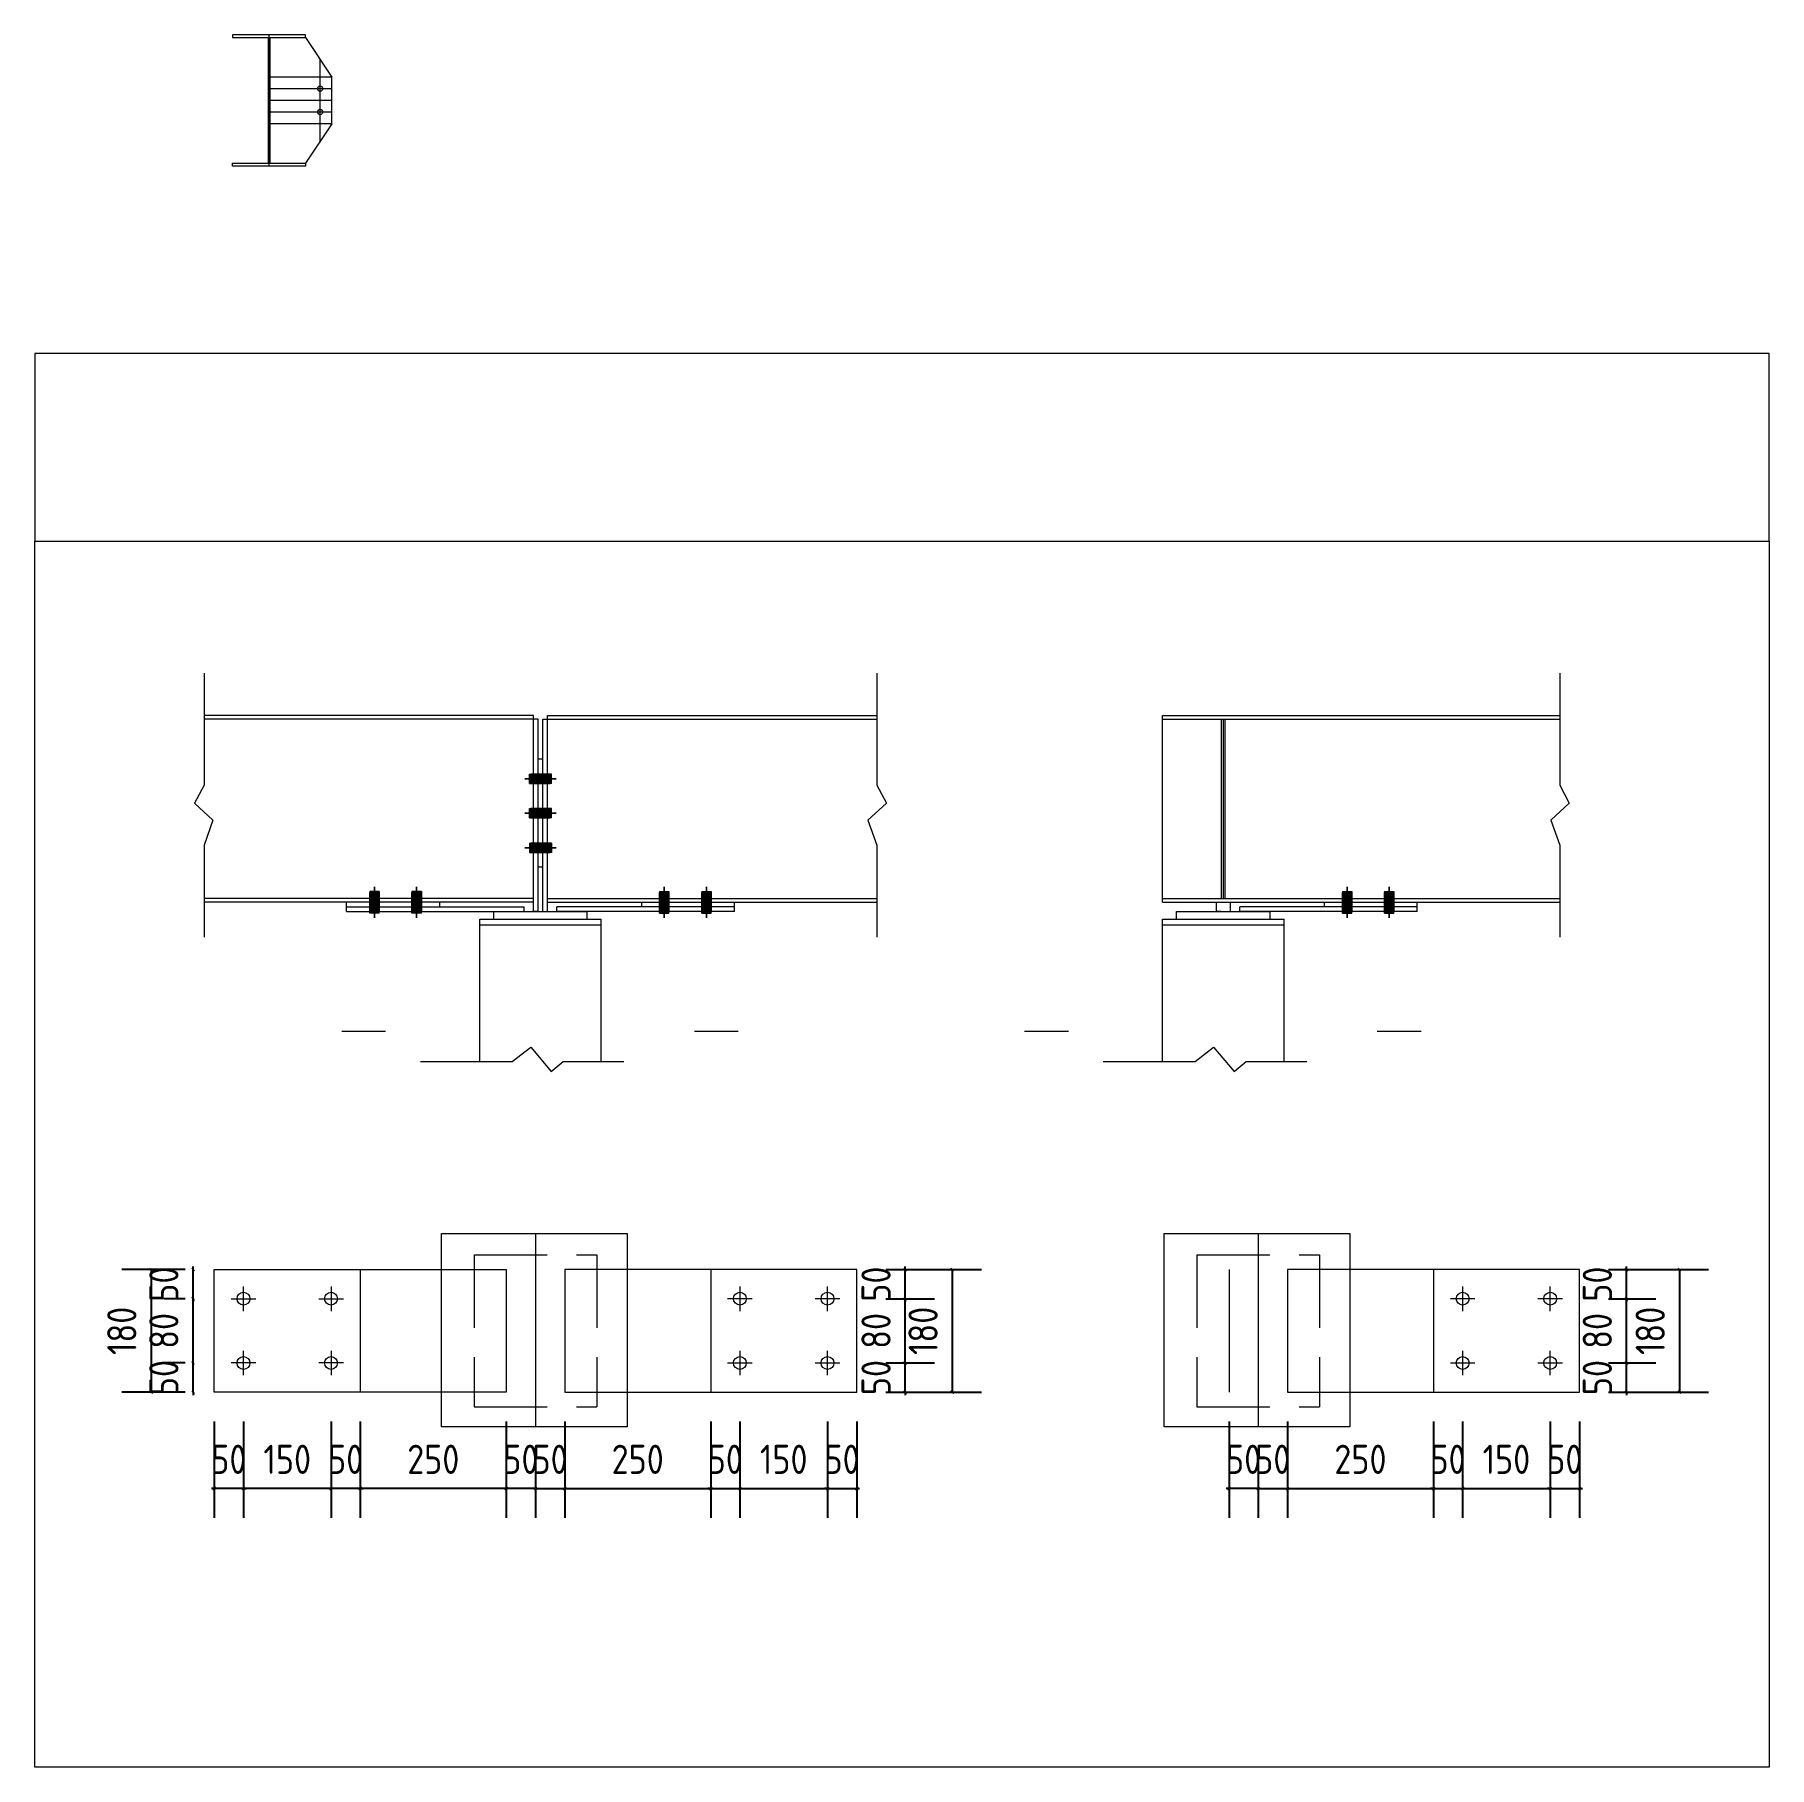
# Model space of a CAD drawing. Extents: x 485428 to 797698, y 56414 to 211814.
# Drawn here: x 662143 to 668083, y 155114 to 161049 of the extents above; entities that cross this region are included whole.
import ezdxf

# ---------------------------------------------------------------- set-up
doc = ezdxf.new("R2010")
doc.units = 0
doc.header["$LTSCALE"] = 1000
doc.header["$MEASUREMENT"] = 0
doc.linetypes.add('DASH', pattern=[0.35, 0.25, -0.1])
doc.styles.get("Standard").update_dxf_attribs({"font": 'gbenor.shx', "bigfont": 'gbcbig.shx'})
doc.dimstyles.get("Standard").update_dxf_attribs({"dimscale": 100, "dimtxt": 2, "dimasz": 0.4, "dimexe": 0.5, "dimexo": 1, "dimgap": 0.5, "dimtad": 1, "dimdec": 0, "dimzin": 0, "dimdsep": 46, "dimtxsty": 'Standard', "dimblk": 'ARCHTICK', "dimcen": 0.09, "dimadec": 0, "dimazin": 0, "dimtfac": 1, "dimtdec": 0, "dimtix": 1, "dimtmove": 2, "dimatfit": 3, "dimfxl": 1, "dimtolj": 1, "dimtzin": 0, "dimarcsym": 0})

msp = doc.modelspace()

# ---------------------------------------------------------------- blocks, each defined once
blk = doc.blocks.new('_ArchTick')
at = {"color": 0, "linetype": 'ByBlock', "const_width": 0.4}
blk.add_lwpolyline([(-0.5, -0.5), (0.5, 0.5)], dxfattribs=at)
blk = doc.blocks.new('*D399')
at = {"color": 3, "lineweight": -2}
for p, q in [((663958, 156299.1), (663958, 155969.1)), ((663858, 156180.6), (663858, 155969.1)), ((663858, 156069.1), (663848, 156069.1)), ((663858, 156069.1), (663958, 156069.1)), ((663958, 156069.1), (663968, 156069.1))]:
    blk.add_line(p, q, dxfattribs=at)
at = {"layer": 'Defpoints', "color": 0}
for p in [(663958, 156399.1), (663858, 156280.6), (663958, 156069.1)]:
    blk.add_point(p, dxfattribs=at)
at = {"color": 3, "lineweight": -2, "xscale": 10, "yscale": 10, "zscale": 10}
blk.add_blockref('_ArchTick', (663858, 156069.1), dxfattribs=at)
at = {"color": 3, "lineweight": -2, "xscale": 10, "yscale": 10, "zscale": 10, "rotation": 180}
blk.add_blockref('_ArchTick', (663958, 156069.1), dxfattribs=at)
at = {"color": 0, "lineweight": 15, "insert": (663908, 156169.1), "char_height": 100, "attachment_point": 5}
blk.add_mtext('\\A1;50', dxfattribs=at)
blk = doc.blocks.new('*D400')
at = {"color": 3, "lineweight": -2}
for p, q in [((663958, 156299.1), (663958, 155969.1)), ((664458, 156299.1), (664458, 155969.1)), ((663958, 156069.1), (664458, 156069.1))]:
    blk.add_line(p, q, dxfattribs=at)
at = {"layer": 'Defpoints', "color": 0}
for p in [(663958, 156399.1), (664458, 156399.1), (664458, 156069.1)]:
    blk.add_point(p, dxfattribs=at)
at = {"color": 3, "lineweight": -2, "xscale": 10, "yscale": 10, "zscale": 10, "rotation": 180}
blk.add_blockref('_ArchTick', (663958, 156069.1), dxfattribs=at)
at = {"color": 3, "lineweight": -2, "xscale": 10, "yscale": 10, "zscale": 10}
blk.add_blockref('_ArchTick', (664458, 156069.1), dxfattribs=at)
at = {"color": 0, "lineweight": 15, "insert": (664208, 156169.1), "char_height": 100, "attachment_point": 5}
blk.add_mtext('\\A1;250', dxfattribs=at)
blk = doc.blocks.new('*D401')
at = {"color": 3, "lineweight": -2}
for p, q in [((664458, 156299.1), (664458, 155969.1)), ((664558, 156299.1), (664558, 155969.1)), ((664458, 156069.1), (664448, 156069.1)), ((664458, 156069.1), (664558, 156069.1)), ((664558, 156069.1), (664568, 156069.1))]:
    blk.add_line(p, q, dxfattribs=at)
at = {"layer": 'Defpoints', "color": 0}
for p in [(664458, 156399.1), (664558, 156399.1), (664558, 156069.1)]:
    blk.add_point(p, dxfattribs=at)
at = {"color": 3, "lineweight": -2, "xscale": 10, "yscale": 10, "zscale": 10}
blk.add_blockref('_ArchTick', (664458, 156069.1), dxfattribs=at)
at = {"color": 3, "lineweight": -2, "xscale": 10, "yscale": 10, "zscale": 10, "rotation": 180}
blk.add_blockref('_ArchTick', (664558, 156069.1), dxfattribs=at)
at = {"color": 0, "lineweight": 15, "insert": (664508, 156169.1), "char_height": 100, "attachment_point": 5}
blk.add_mtext('\\A1;50', dxfattribs=at)
blk = doc.blocks.new('*D385')
at = {"color": 3, "lineweight": -2}
for p, q in [((664558, 156299.1), (664558, 155969.1)), ((664858, 156299.1), (664858, 155969.1)), ((664558, 156069.1), (664858, 156069.1))]:
    blk.add_line(p, q, dxfattribs=at)
at = {"layer": 'Defpoints', "color": 0}
for p in [(664558, 156399.1), (664858, 156399.1), (664858, 156069.1)]:
    blk.add_point(p, dxfattribs=at)
at = {"color": 3, "lineweight": -2, "xscale": 10, "yscale": 10, "zscale": 10, "rotation": 180}
blk.add_blockref('_ArchTick', (664558, 156069.1), dxfattribs=at)
at = {"color": 3, "lineweight": -2, "xscale": 10, "yscale": 10, "zscale": 10}
blk.add_blockref('_ArchTick', (664858, 156069.1), dxfattribs=at)
at = {"color": 0, "lineweight": 15, "insert": (664708, 156169.1), "char_height": 100, "attachment_point": 5}
blk.add_mtext('\\A1;150', dxfattribs=at)
blk = doc.blocks.new('*D402')
at = {"color": 3, "lineweight": -2}
for p, q in [((664858, 156299.1), (664858, 155969.1)), ((664958, 156299.1), (664958, 155969.1)), ((664858, 156069.1), (664848, 156069.1)), ((664858, 156069.1), (664958, 156069.1)), ((664958, 156069.1), (664968, 156069.1))]:
    blk.add_line(p, q, dxfattribs=at)
at = {"layer": 'Defpoints', "color": 0}
for p in [(664858, 156399.1), (664958, 156399.1), (664958, 156069.1)]:
    blk.add_point(p, dxfattribs=at)
at = {"color": 3, "lineweight": -2, "xscale": 10, "yscale": 10, "zscale": 10}
blk.add_blockref('_ArchTick', (664858, 156069.1), dxfattribs=at)
at = {"color": 3, "lineweight": -2, "xscale": 10, "yscale": 10, "zscale": 10, "rotation": 180}
blk.add_blockref('_ArchTick', (664958, 156069.1), dxfattribs=at)
at = {"color": 0, "lineweight": 15, "insert": (664908, 156169.1), "char_height": 100, "attachment_point": 5}
blk.add_mtext('\\A1;50', dxfattribs=at)
blk = doc.blocks.new('*D386')
at = {"color": 3, "lineweight": -2}
for p, q in [((663758, 156299.1), (663758, 155969.1)), ((663858, 156180.6), (663858, 155969.1)), ((663758, 156069.1), (663748, 156069.1)), ((663858, 156069.1), (663758, 156069.1)), ((663858, 156069.1), (663868, 156069.1))]:
    blk.add_line(p, q, dxfattribs=at)
at = {"layer": 'Defpoints', "color": 0}
for p in [(663758, 156399.1), (663858, 156280.6), (663758, 156069.1)]:
    blk.add_point(p, dxfattribs=at)
at = {"color": 3, "lineweight": -2, "xscale": 10, "yscale": 10, "zscale": 10}
blk.add_blockref('_ArchTick', (663758, 156069.1), dxfattribs=at)
at = {"color": 3, "lineweight": -2, "xscale": 10, "yscale": 10, "zscale": 10, "rotation": 180}
blk.add_blockref('_ArchTick', (663858, 156069.1), dxfattribs=at)
at = {"color": 0, "lineweight": 15, "insert": (663808, 156169.1), "char_height": 100, "attachment_point": 5}
blk.add_mtext('\\A1;50', dxfattribs=at)
blk = doc.blocks.new('*D387')
at = {"color": 3, "lineweight": -2}
for p, q in [((663258, 156299.1), (663258, 155969.1)), ((663758, 156299.1), (663758, 155969.1)), ((663758, 156069.1), (663258, 156069.1))]:
    blk.add_line(p, q, dxfattribs=at)
at = {"layer": 'Defpoints', "color": 0}
for p in [(663258, 156399.1), (663758, 156399.1), (663258, 156069.1)]:
    blk.add_point(p, dxfattribs=at)
at = {"color": 3, "lineweight": -2, "xscale": 10, "yscale": 10, "zscale": 10, "rotation": 180}
blk.add_blockref('_ArchTick', (663258, 156069.1), dxfattribs=at)
at = {"color": 3, "lineweight": -2, "xscale": 10, "yscale": 10, "zscale": 10}
blk.add_blockref('_ArchTick', (663758, 156069.1), dxfattribs=at)
at = {"color": 0, "lineweight": 15, "insert": (663508, 156169.1), "char_height": 100, "attachment_point": 5}
blk.add_mtext('\\A1;250', dxfattribs=at)
blk = doc.blocks.new('*D388')
at = {"color": 3, "lineweight": -2}
for p, q in [((663158, 156299.1), (663158, 155969.1)), ((663258, 156299.1), (663258, 155969.1)), ((663158, 156069.1), (663148, 156069.1)), ((663258, 156069.1), (663158, 156069.1)), ((663258, 156069.1), (663268, 156069.1))]:
    blk.add_line(p, q, dxfattribs=at)
at = {"layer": 'Defpoints', "color": 0}
for p in [(663158, 156399.1), (663258, 156399.1), (663158, 156069.1)]:
    blk.add_point(p, dxfattribs=at)
at = {"color": 3, "lineweight": -2, "xscale": 10, "yscale": 10, "zscale": 10}
blk.add_blockref('_ArchTick', (663158, 156069.1), dxfattribs=at)
at = {"color": 3, "lineweight": -2, "xscale": 10, "yscale": 10, "zscale": 10, "rotation": 180}
blk.add_blockref('_ArchTick', (663258, 156069.1), dxfattribs=at)
at = {"color": 0, "lineweight": 15, "insert": (663208, 156169.1), "char_height": 100, "attachment_point": 5}
blk.add_mtext('\\A1;50', dxfattribs=at)
blk = doc.blocks.new('*D389')
at = {"color": 3, "lineweight": -2}
for p, q in [((662858, 156299.1), (662858, 155969.1)), ((663158, 156299.1), (663158, 155969.1)), ((663158, 156069.1), (662858, 156069.1))]:
    blk.add_line(p, q, dxfattribs=at)
at = {"layer": 'Defpoints', "color": 0}
for p in [(662858, 156399.1), (663158, 156399.1), (662858, 156069.1)]:
    blk.add_point(p, dxfattribs=at)
at = {"color": 3, "lineweight": -2, "xscale": 10, "yscale": 10, "zscale": 10, "rotation": 180}
blk.add_blockref('_ArchTick', (662858, 156069.1), dxfattribs=at)
at = {"color": 3, "lineweight": -2, "xscale": 10, "yscale": 10, "zscale": 10}
blk.add_blockref('_ArchTick', (663158, 156069.1), dxfattribs=at)
at = {"color": 0, "lineweight": 15, "insert": (663008, 156169.1), "char_height": 100, "attachment_point": 5}
blk.add_mtext('\\A1;150', dxfattribs=at)
blk = doc.blocks.new('*D390')
at = {"color": 3, "lineweight": -2}
for p, q in [((662758, 156299.1), (662758, 155969.1)), ((662858, 156299.1), (662858, 155969.1)), ((662758, 156069.1), (662748, 156069.1)), ((662858, 156069.1), (662758, 156069.1)), ((662858, 156069.1), (662868, 156069.1))]:
    blk.add_line(p, q, dxfattribs=at)
at = {"layer": 'Defpoints', "color": 0}
for p in [(662758, 156399.1), (662858, 156399.1), (662758, 156069.1)]:
    blk.add_point(p, dxfattribs=at)
at = {"color": 3, "lineweight": -2, "xscale": 10, "yscale": 10, "zscale": 10}
blk.add_blockref('_ArchTick', (662758, 156069.1), dxfattribs=at)
at = {"color": 3, "lineweight": -2, "xscale": 10, "yscale": 10, "zscale": 10, "rotation": 180}
blk.add_blockref('_ArchTick', (662858, 156069.1), dxfattribs=at)
at = {"color": 0, "lineweight": 15, "insert": (662808, 156169.1), "char_height": 100, "attachment_point": 5}
blk.add_mtext('\\A1;50', dxfattribs=at)
blk = doc.blocks.new('*D391')
at = {"color": 3, "lineweight": -2}
for p, q in [((662658, 156499.1), (662585.5, 156499.1)), ((662685.5, 156499.1), (662685.5, 156509.1)), ((662685.5, 156399.1), (662685.5, 156499.1)), ((662658, 156399.1), (662585.5, 156399.1)), ((662685.5, 156399.1), (662685.5, 156389.1))]:
    blk.add_line(p, q, dxfattribs=at)
at = {"layer": 'Defpoints', "color": 0}
for p in [(662685.5, 156499.1), (662758, 156499.1), (662758, 156399.1)]:
    blk.add_point(p, dxfattribs=at)
at = {"color": 3, "lineweight": -2, "xscale": 10, "yscale": 10, "zscale": 10}
for p, rotation in [((662685.5, 156499.1), 270), ((662685.5, 156399.1), 90)]:
    blk.add_blockref('_ArchTick', p, dxfattribs=dict(at, rotation=rotation))
at = {"color": 0, "lineweight": 15, "insert": (662585.5, 156449.1), "char_height": 100, "attachment_point": 5, "rotation": 90}
blk.add_mtext('\\A1;50', dxfattribs=at)
blk = doc.blocks.new('*D392')
at = {"color": 3, "lineweight": -2}
for p, q in [((662658, 156719.1), (662585.5, 156719.1)), ((662685.5, 156499.1), (662685.5, 156719.1)), ((662658, 156499.1), (662585.5, 156499.1))]:
    blk.add_line(p, q, dxfattribs=at)
at = {"layer": 'Defpoints', "color": 0}
for p in [(662685.5, 156719.1), (662758, 156719.1), (662758, 156499.1)]:
    blk.add_point(p, dxfattribs=at)
at = {"color": 3, "lineweight": -2, "xscale": 10, "yscale": 10, "zscale": 10}
for p, rotation in [((662685.5, 156719.1), 90), ((662685.5, 156499.1), 270)]:
    blk.add_blockref('_ArchTick', p, dxfattribs=dict(at, rotation=rotation))
at = {"color": 0, "lineweight": 15, "insert": (662585.5, 156609.1), "char_height": 100, "attachment_point": 5, "rotation": 90}
blk.add_mtext('\\A1;80', dxfattribs=at)
blk = doc.blocks.new('*D393')
at = {"color": 3, "lineweight": -2}
for p, q in [((662658, 156819.1), (662585.5, 156819.1)), ((662685.5, 156819.1), (662685.5, 156829.1)), ((662685.5, 156719.1), (662685.5, 156819.1)), ((662658, 156719.1), (662585.5, 156719.1)), ((662685.5, 156719.1), (662685.5, 156709.1))]:
    blk.add_line(p, q, dxfattribs=at)
at = {"layer": 'Defpoints', "color": 0}
for p in [(662685.5, 156819.1), (662758, 156819.1), (662758, 156719.1)]:
    blk.add_point(p, dxfattribs=at)
at = {"color": 3, "lineweight": -2, "xscale": 10, "yscale": 10, "zscale": 10}
for p, rotation in [((662685.5, 156819.1), 270), ((662685.5, 156719.1), 90)]:
    blk.add_blockref('_ArchTick', p, dxfattribs=dict(at, rotation=rotation))
at = {"color": 0, "lineweight": 15, "insert": (662585.5, 156769.1), "char_height": 100, "attachment_point": 5, "rotation": 90}
blk.add_mtext('\\A1;50', dxfattribs=at)
blk = doc.blocks.new('*D394')
at = {"color": 3, "lineweight": -2}
for p, q in [((662658, 156819.1), (662441.5, 156819.1)), ((662541.5, 156819.1), (662541.5, 156399.1)), ((662658, 156399.1), (662441.5, 156399.1))]:
    blk.add_line(p, q, dxfattribs=at)
at = {"layer": 'Defpoints', "color": 0}
for p in [(662758, 156819.1), (662541.5, 156399.1), (662758, 156399.1)]:
    blk.add_point(p, dxfattribs=at)
at = {"color": 3, "lineweight": -2, "xscale": 10, "yscale": 10, "zscale": 10}
for p, rotation in [((662541.5, 156819.1), 90), ((662541.5, 156399.1), 270)]:
    blk.add_blockref('_ArchTick', p, dxfattribs=dict(at, rotation=rotation))
at = {"color": 0, "lineweight": 15, "insert": (662441.5, 156609.1), "char_height": 100, "attachment_point": 5, "rotation": 90}
blk.add_mtext('\\A1;180', dxfattribs=at)
blk = doc.blocks.new('*D395')
at = {"color": 3, "lineweight": -2}
for p, q in [((665058, 156499.1), (665224.2, 156499.1)), ((665124.2, 156499.1), (665124.2, 156509.1)), ((665124.2, 156399.1), (665124.2, 156499.1)), ((665058, 156399.1), (665224.2, 156399.1)), ((665124.2, 156399.1), (665124.2, 156389.1))]:
    blk.add_line(p, q, dxfattribs=at)
at = {"layer": 'Defpoints', "color": 0}
for p in [(664958, 156499.1), (665124.2, 156499.1), (664958, 156399.1)]:
    blk.add_point(p, dxfattribs=at)
at = {"color": 3, "lineweight": -2, "xscale": 10, "yscale": 10, "zscale": 10}
for p, rotation in [((665124.2, 156499.1), 270), ((665124.2, 156399.1), 90)]:
    blk.add_blockref('_ArchTick', p, dxfattribs=dict(at, rotation=rotation))
at = {"color": 0, "lineweight": 15, "insert": (665024.2, 156449.1), "char_height": 100, "attachment_point": 5, "rotation": 90}
blk.add_mtext('\\A1;50', dxfattribs=at)
blk = doc.blocks.new('*D396')
at = {"color": 3, "lineweight": -2}
for p, q in [((665058, 156719.1), (665224.2, 156719.1)), ((665124.2, 156499.1), (665124.2, 156719.1)), ((665058, 156499.1), (665224.2, 156499.1))]:
    blk.add_line(p, q, dxfattribs=at)
at = {"layer": 'Defpoints', "color": 0}
for p in [(664958, 156719.1), (665124.2, 156719.1), (664958, 156499.1)]:
    blk.add_point(p, dxfattribs=at)
at = {"color": 3, "lineweight": -2, "xscale": 10, "yscale": 10, "zscale": 10}
for p, rotation in [((665124.2, 156719.1), 90), ((665124.2, 156499.1), 270)]:
    blk.add_blockref('_ArchTick', p, dxfattribs=dict(at, rotation=rotation))
at = {"color": 0, "lineweight": 15, "insert": (665024.2, 156609.1), "char_height": 100, "attachment_point": 5, "rotation": 90}
blk.add_mtext('\\A1;80', dxfattribs=at)
blk = doc.blocks.new('*D397')
at = {"color": 3, "lineweight": -2}
for p, q in [((665058, 156819.1), (665224.2, 156819.1)), ((665124.2, 156819.1), (665124.2, 156829.1)), ((665124.2, 156719.1), (665124.2, 156819.1)), ((665058, 156719.1), (665224.2, 156719.1)), ((665124.2, 156719.1), (665124.2, 156709.1))]:
    blk.add_line(p, q, dxfattribs=at)
at = {"layer": 'Defpoints', "color": 0}
for p in [(664958, 156819.1), (665124.2, 156819.1), (664958, 156719.1)]:
    blk.add_point(p, dxfattribs=at)
at = {"color": 3, "lineweight": -2, "xscale": 10, "yscale": 10, "zscale": 10}
for p, rotation in [((665124.2, 156819.1), 270), ((665124.2, 156719.1), 90)]:
    blk.add_blockref('_ArchTick', p, dxfattribs=dict(at, rotation=rotation))
at = {"color": 0, "lineweight": 15, "insert": (665024.2, 156769.1), "char_height": 100, "attachment_point": 5, "rotation": 90}
blk.add_mtext('\\A1;50', dxfattribs=at)
blk = doc.blocks.new('*D398')
at = {"color": 3, "lineweight": -2}
for p, q in [((665058, 156819.1), (665385.3, 156819.1)), ((665285.3, 156819.1), (665285.3, 156399.1)), ((665058, 156399.1), (665385.3, 156399.1))]:
    blk.add_line(p, q, dxfattribs=at)
at = {"layer": 'Defpoints', "color": 0}
for p in [(664958, 156819.1), (664958, 156399.1), (665285.3, 156399.1)]:
    blk.add_point(p, dxfattribs=at)
at = {"color": 3, "lineweight": -2, "xscale": 10, "yscale": 10, "zscale": 10}
for p, rotation in [((665285.3, 156819.1), 90), ((665285.3, 156399.1), 270)]:
    blk.add_blockref('_ArchTick', p, dxfattribs=dict(at, rotation=rotation))
at = {"color": 0, "lineweight": 15, "insert": (665185.3, 156609.1), "char_height": 100, "attachment_point": 5, "rotation": 90}
blk.add_mtext('\\A1;180', dxfattribs=at)
blk = doc.blocks.new('*D409')
at = {"color": 3, "lineweight": -2}
for p, q in [((666432.9, 156299.1), (666432.9, 155969.1)), ((666332.9, 156180.6), (666332.9, 155969.1)), ((666332.9, 156069.1), (666322.9, 156069.1)), ((666332.9, 156069.1), (666432.9, 156069.1)), ((666432.9, 156069.1), (666442.9, 156069.1))]:
    blk.add_line(p, q, dxfattribs=at)
at = {"layer": 'Defpoints', "color": 0}
for p in [(666432.9, 156399.1), (666332.9, 156280.6), (666432.9, 156069.1)]:
    blk.add_point(p, dxfattribs=at)
at = {"color": 3, "lineweight": -2, "xscale": 10, "yscale": 10, "zscale": 10}
blk.add_blockref('_ArchTick', (666332.9, 156069.1), dxfattribs=at)
at = {"color": 3, "lineweight": -2, "xscale": 10, "yscale": 10, "zscale": 10, "rotation": 180}
blk.add_blockref('_ArchTick', (666432.9, 156069.1), dxfattribs=at)
at = {"color": 0, "lineweight": 15, "insert": (666382.9, 156169.1), "char_height": 100, "attachment_point": 5}
blk.add_mtext('\\A1;50', dxfattribs=at)
blk = doc.blocks.new('*D410')
at = {"color": 3, "lineweight": -2}
for p, q in [((666432.9, 156299.1), (666432.9, 155969.1)), ((666932.9, 156299.1), (666932.9, 155969.1)), ((666432.9, 156069.1), (666932.9, 156069.1))]:
    blk.add_line(p, q, dxfattribs=at)
at = {"layer": 'Defpoints', "color": 0}
for p in [(666432.9, 156399.1), (666932.9, 156399.1), (666932.9, 156069.1)]:
    blk.add_point(p, dxfattribs=at)
at = {"color": 3, "lineweight": -2, "xscale": 10, "yscale": 10, "zscale": 10, "rotation": 180}
blk.add_blockref('_ArchTick', (666432.9, 156069.1), dxfattribs=at)
at = {"color": 3, "lineweight": -2, "xscale": 10, "yscale": 10, "zscale": 10}
blk.add_blockref('_ArchTick', (666932.9, 156069.1), dxfattribs=at)
at = {"color": 0, "lineweight": 15, "insert": (666682.9, 156169.1), "char_height": 100, "attachment_point": 5}
blk.add_mtext('\\A1;250', dxfattribs=at)
blk = doc.blocks.new('*D411')
at = {"color": 3, "lineweight": -2}
for p, q in [((666932.9, 156299.1), (666932.9, 155969.1)), ((667032.9, 156299.1), (667032.9, 155969.1)), ((666932.9, 156069.1), (666922.9, 156069.1)), ((666932.9, 156069.1), (667032.9, 156069.1)), ((667032.9, 156069.1), (667042.9, 156069.1))]:
    blk.add_line(p, q, dxfattribs=at)
at = {"layer": 'Defpoints', "color": 0}
for p in [(666932.9, 156399.1), (667032.9, 156399.1), (667032.9, 156069.1)]:
    blk.add_point(p, dxfattribs=at)
at = {"color": 3, "lineweight": -2, "xscale": 10, "yscale": 10, "zscale": 10}
blk.add_blockref('_ArchTick', (666932.9, 156069.1), dxfattribs=at)
at = {"color": 3, "lineweight": -2, "xscale": 10, "yscale": 10, "zscale": 10, "rotation": 180}
blk.add_blockref('_ArchTick', (667032.9, 156069.1), dxfattribs=at)
at = {"color": 0, "lineweight": 15, "insert": (666982.9, 156169.1), "char_height": 100, "attachment_point": 5}
blk.add_mtext('\\A1;50', dxfattribs=at)
blk = doc.blocks.new('*D403')
at = {"color": 3, "lineweight": -2}
for p, q in [((667032.9, 156299.1), (667032.9, 155969.1)), ((667332.9, 156299.1), (667332.9, 155969.1)), ((667032.9, 156069.1), (667332.9, 156069.1))]:
    blk.add_line(p, q, dxfattribs=at)
at = {"layer": 'Defpoints', "color": 0}
for p in [(667032.9, 156399.1), (667332.9, 156399.1), (667332.9, 156069.1)]:
    blk.add_point(p, dxfattribs=at)
at = {"color": 3, "lineweight": -2, "xscale": 10, "yscale": 10, "zscale": 10, "rotation": 180}
blk.add_blockref('_ArchTick', (667032.9, 156069.1), dxfattribs=at)
at = {"color": 3, "lineweight": -2, "xscale": 10, "yscale": 10, "zscale": 10}
blk.add_blockref('_ArchTick', (667332.9, 156069.1), dxfattribs=at)
at = {"color": 0, "lineweight": 15, "insert": (667182.9, 156169.1), "char_height": 100, "attachment_point": 5}
blk.add_mtext('\\A1;150', dxfattribs=at)
blk = doc.blocks.new('*D412')
at = {"color": 3, "lineweight": -2}
for p, q in [((667332.9, 156299.1), (667332.9, 155969.1)), ((667432.9, 156299.1), (667432.9, 155969.1)), ((667332.9, 156069.1), (667322.9, 156069.1)), ((667332.9, 156069.1), (667432.9, 156069.1)), ((667432.9, 156069.1), (667442.9, 156069.1))]:
    blk.add_line(p, q, dxfattribs=at)
at = {"layer": 'Defpoints', "color": 0}
for p in [(667332.9, 156399.1), (667432.9, 156399.1), (667432.9, 156069.1)]:
    blk.add_point(p, dxfattribs=at)
at = {"color": 3, "lineweight": -2, "xscale": 10, "yscale": 10, "zscale": 10}
blk.add_blockref('_ArchTick', (667332.9, 156069.1), dxfattribs=at)
at = {"color": 3, "lineweight": -2, "xscale": 10, "yscale": 10, "zscale": 10, "rotation": 180}
blk.add_blockref('_ArchTick', (667432.9, 156069.1), dxfattribs=at)
at = {"color": 0, "lineweight": 15, "insert": (667382.9, 156169.1), "char_height": 100, "attachment_point": 5}
blk.add_mtext('\\A1;50', dxfattribs=at)
blk = doc.blocks.new('*D404')
at = {"color": 3, "lineweight": -2}
for p, q in [((666232.9, 156299.1), (666232.9, 155969.1)), ((666332.9, 156180.6), (666332.9, 155969.1)), ((666232.9, 156069.1), (666222.9, 156069.1)), ((666332.9, 156069.1), (666232.9, 156069.1)), ((666332.9, 156069.1), (666342.9, 156069.1))]:
    blk.add_line(p, q, dxfattribs=at)
at = {"layer": 'Defpoints', "color": 0}
for p in [(666232.9, 156399.1), (666332.9, 156280.6), (666232.9, 156069.1)]:
    blk.add_point(p, dxfattribs=at)
at = {"color": 3, "lineweight": -2, "xscale": 10, "yscale": 10, "zscale": 10}
blk.add_blockref('_ArchTick', (666232.9, 156069.1), dxfattribs=at)
at = {"color": 3, "lineweight": -2, "xscale": 10, "yscale": 10, "zscale": 10, "rotation": 180}
blk.add_blockref('_ArchTick', (666332.9, 156069.1), dxfattribs=at)
at = {"color": 0, "lineweight": 15, "insert": (666282.9, 156169.1), "char_height": 100, "attachment_point": 5}
blk.add_mtext('\\A1;50', dxfattribs=at)
blk = doc.blocks.new('*D405')
at = {"color": 3, "lineweight": -2}
for p, q in [((667532.9, 156499.1), (667694.2, 156499.1)), ((667594.2, 156499.1), (667594.2, 156509.1)), ((667594.2, 156399.1), (667594.2, 156499.1)), ((667532.9, 156399.1), (667694.2, 156399.1)), ((667594.2, 156399.1), (667594.2, 156389.1))]:
    blk.add_line(p, q, dxfattribs=at)
at = {"layer": 'Defpoints', "color": 0}
for p in [(667432.9, 156499.1), (667594.2, 156499.1), (667432.9, 156399.1)]:
    blk.add_point(p, dxfattribs=at)
at = {"color": 3, "lineweight": -2, "xscale": 10, "yscale": 10, "zscale": 10}
for p, rotation in [((667594.2, 156499.1), 270), ((667594.2, 156399.1), 90)]:
    blk.add_blockref('_ArchTick', p, dxfattribs=dict(at, rotation=rotation))
at = {"color": 0, "lineweight": 15, "insert": (667494.2, 156449.1), "char_height": 100, "attachment_point": 5, "rotation": 90}
blk.add_mtext('\\A1;50', dxfattribs=at)
blk = doc.blocks.new('*D406')
at = {"color": 3, "lineweight": -2}
for p, q in [((667532.9, 156719.1), (667694.2, 156719.1)), ((667594.2, 156499.1), (667594.2, 156719.1)), ((667532.9, 156499.1), (667694.2, 156499.1))]:
    blk.add_line(p, q, dxfattribs=at)
at = {"layer": 'Defpoints', "color": 0}
for p in [(667432.9, 156719.1), (667594.2, 156719.1), (667432.9, 156499.1)]:
    blk.add_point(p, dxfattribs=at)
at = {"color": 3, "lineweight": -2, "xscale": 10, "yscale": 10, "zscale": 10}
for p, rotation in [((667594.2, 156719.1), 90), ((667594.2, 156499.1), 270)]:
    blk.add_blockref('_ArchTick', p, dxfattribs=dict(at, rotation=rotation))
at = {"color": 0, "lineweight": 15, "insert": (667494.2, 156609.1), "char_height": 100, "attachment_point": 5, "rotation": 90}
blk.add_mtext('\\A1;80', dxfattribs=at)
blk = doc.blocks.new('*D407')
at = {"color": 3, "lineweight": -2}
for p, q in [((667532.9, 156819.1), (667694.2, 156819.1)), ((667594.2, 156819.1), (667594.2, 156829.1)), ((667594.2, 156719.1), (667594.2, 156819.1)), ((667532.9, 156719.1), (667694.2, 156719.1)), ((667594.2, 156719.1), (667594.2, 156709.1))]:
    blk.add_line(p, q, dxfattribs=at)
at = {"layer": 'Defpoints', "color": 0}
for p in [(667432.9, 156819.1), (667594.2, 156819.1), (667432.9, 156719.1)]:
    blk.add_point(p, dxfattribs=at)
at = {"color": 3, "lineweight": -2, "xscale": 10, "yscale": 10, "zscale": 10}
for p, rotation in [((667594.2, 156819.1), 270), ((667594.2, 156719.1), 90)]:
    blk.add_blockref('_ArchTick', p, dxfattribs=dict(at, rotation=rotation))
at = {"color": 0, "lineweight": 15, "insert": (667494.2, 156769.1), "char_height": 100, "attachment_point": 5, "rotation": 90}
blk.add_mtext('\\A1;50', dxfattribs=at)
blk = doc.blocks.new('*D408')
at = {"color": 3, "lineweight": -2}
for p, q in [((667532.9, 156819.1), (667875.3, 156819.1)), ((667775.3, 156819.1), (667775.3, 156399.1)), ((667532.9, 156399.1), (667875.3, 156399.1))]:
    blk.add_line(p, q, dxfattribs=at)
at = {"layer": 'Defpoints', "color": 0}
for p in [(667432.9, 156819.1), (667432.9, 156399.1), (667775.3, 156399.1)]:
    blk.add_point(p, dxfattribs=at)
at = {"color": 3, "lineweight": -2, "xscale": 10, "yscale": 10, "zscale": 10}
for p, rotation in [((667775.3, 156819.1), 90), ((667775.3, 156399.1), 270)]:
    blk.add_blockref('_ArchTick', p, dxfattribs=dict(at, rotation=rotation))
at = {"color": 0, "lineweight": 15, "insert": (667675.3, 156609.1), "char_height": 100, "attachment_point": 5, "rotation": 90}
blk.add_mtext('\\A1;180', dxfattribs=at)

# ---------------------------------------------------------------- dimensions: what is measured, and where the dimension line sits
at = {"lineweight": 15}
for p1, p2, distance, picture, middle in [((662758, 156819.1), (662758, 156399.1), -216.5, '*D394', (662441.5, 156609.1)), ((664958, 156819.1), (664958, 156399.1), 327.3, '*D398', (665185.3, 156609.1)), ((667432.9, 156819.1), (667432.9, 156399.1), 342.4, '*D408', (667675.3, 156609.1))]:
    dim = msp.add_aligned_dim(p1=p1, p2=p2, distance=distance, text='180', dimstyle='Standard', override={"dimtxt": 1, "dimasz": 0.1, "dimexe": 1, "dimexo": 1, "dimgap": 0.5, "dimlfac": 0.5, "dimclrd": 3, "dimclre": 3}, dxfattribs=at)
    dim.commit()
    dim.dimension.update_dxf_attribs({"geometry": picture, "text_midpoint": middle})
for base, p1, p2, angle, picture, middle in [((662685.5, 156819.1), (662758, 156719.1), (662758, 156819.1), 90, '*D393', (662585.5, 156769.1)), ((665124.2, 156819.1), (664958, 156719.1), (664958, 156819.1), 90, '*D397', (665024.2, 156769.1)), ((667594.2, 156819.1), (667432.9, 156719.1), (667432.9, 156819.1), 90, '*D407', (667494.2, 156769.1)), ((662685.5, 156499.1), (662758, 156399.1), (662758, 156499.1), 90, '*D391', (662585.5, 156449.1)), ((665124.2, 156499.1), (664958, 156399.1), (664958, 156499.1), 90, '*D395', (665024.2, 156449.1)), ((667594.2, 156499.1), (667432.9, 156399.1), (667432.9, 156499.1), 90, '*D405', (667494.2, 156449.1)), ((662758, 156069.1), (662858, 156399.1), (662758, 156399.1), 180, '*D390', (662808, 156169.1)), ((662858, 156069.1), (663158, 156399.1), (662858, 156399.1), 180, '*D389', (663008, 156169.1)), ((663158, 156069.1), (663258, 156399.1), (663158, 156399.1), 180, '*D388', (663208, 156169.1)), ((663258, 156069.1), (663758, 156399.1), (663258, 156399.1), 180, '*D387', (663508, 156169.1)), ((663758, 156069.1), (663858, 156280.6), (663758, 156399.1), 180, '*D386', (663808, 156169.1)), ((666232.9, 156069.1), (666332.9, 156280.6), (666232.9, 156399.1), 180, '*D404', (666282.9, 156169.1))]:
    dim = msp.add_linear_dim(base=base, p1=p1, p2=p2, angle=angle, dimstyle='Standard', override={"dimtxt": 1, "dimasz": 0.1, "dimexe": 1, "dimexo": 1, "dimgap": 0.5, "dimlfac": 0.5, "dimclrd": 3, "dimclre": 3}, dxfattribs=at)
    dim.commit()
    dim.dimension.update_dxf_attribs({"geometry": picture, "text_midpoint": middle})
for base, p1, p2, picture, middle in [((662685.5, 156719.1), (662758, 156499.1), (662758, 156719.1), '*D392', (662585.5, 156609.1)), ((665124.2, 156719.1), (664958, 156499.1), (664958, 156719.1), '*D396', (665024.2, 156609.1)), ((667594.2, 156719.1), (667432.9, 156499.1), (667432.9, 156719.1), '*D406', (667494.2, 156609.1))]:
    dim = msp.add_linear_dim(base=base, p1=p1, p2=p2, angle=90, text='80', dimstyle='Standard', override={"dimtxt": 1, "dimasz": 0.1, "dimexe": 1, "dimexo": 1, "dimgap": 0.5, "dimlfac": 0.5, "dimclrd": 3, "dimclre": 3}, dxfattribs=at)
    dim.commit()
    dim.dimension.update_dxf_attribs({"geometry": picture, "text_midpoint": middle})
for base, p1, p2, picture, middle in [((663958, 156069.1), (663858, 156280.6), (663958, 156399.1), '*D399', (663908, 156169.1)), ((664458, 156069.1), (663958, 156399.1), (664458, 156399.1), '*D400', (664208, 156169.1)), ((664558, 156069.1), (664458, 156399.1), (664558, 156399.1), '*D401', (664508, 156169.1)), ((664858, 156069.1), (664558, 156399.1), (664858, 156399.1), '*D385', (664708, 156169.1)), ((664958, 156069.1), (664858, 156399.1), (664958, 156399.1), '*D402', (664908, 156169.1)), ((666432.9, 156069.1), (666332.9, 156280.6), (666432.9, 156399.1), '*D409', (666382.9, 156169.1)), ((666932.9, 156069.1), (666432.9, 156399.1), (666932.9, 156399.1), '*D410', (666682.9, 156169.1)), ((667032.9, 156069.1), (666932.9, 156399.1), (667032.9, 156399.1), '*D411', (666982.9, 156169.1)), ((667332.9, 156069.1), (667032.9, 156399.1), (667332.9, 156399.1), '*D403', (667182.9, 156169.1)), ((667432.9, 156069.1), (667332.9, 156399.1), (667432.9, 156399.1), '*D412', (667382.9, 156169.1))]:
    dim = msp.add_linear_dim(base=base, p1=p1, p2=p2, dimstyle='Standard', override={"dimtxt": 1, "dimasz": 0.1, "dimexe": 1, "dimexo": 1, "dimgap": 0.5, "dimlfac": 0.5, "dimclrd": 3, "dimclre": 3}, dxfattribs=at)
    dim.commit()
    dim.dimension.update_dxf_attribs({"geometry": picture, "text_midpoint": middle})

# ---------------------------------------------------------------- hatches: boundary and pattern name
at = {"lineweight": 15}
h = msp.add_hatch(color=1, dxfattribs=at)
h.paths.add_polyline_path([(663908.3, 158500.1), (663908.3, 158516.1), (663837.9, 158516.1), (663837.9, 158500.1)])
h.paths.add_polyline_path([(663908.3, 158484.1), (663908.3, 158500.1), (663837.9, 158500.1), (663837.9, 158484.1)])
h = msp.add_hatch(color=1, dxfattribs=at)
h.paths.add_polyline_path([(663841.9, 158500.1), (663841.9, 158516.1), (663912.3, 158516.1), (663912.3, 158500.1)])
h.paths.add_polyline_path([(663841.9, 158484.1), (663841.9, 158500.1), (663912.3, 158500.1), (663912.3, 158484.1)])
h = msp.add_hatch(color=1, dxfattribs=at)
h.paths.add_polyline_path([(663908.3, 158382.8), (663908.3, 158398.8), (663837.9, 158398.8), (663837.9, 158382.8)])
h.paths.add_polyline_path([(663908.3, 158366.8), (663908.3, 158382.8), (663837.9, 158382.8), (663837.9, 158366.8)])
h = msp.add_hatch(color=1, dxfattribs=at)
h.paths.add_polyline_path([(663841.9, 158382.8), (663841.9, 158398.8), (663912.3, 158398.8), (663912.3, 158382.8)])
h.paths.add_polyline_path([(663841.9, 158366.8), (663841.9, 158382.8), (663912.3, 158382.8), (663912.3, 158366.8)])
h = msp.add_hatch(color=1, dxfattribs=at)
h.paths.add_polyline_path([(663908.3, 158263.1), (663908.3, 158247.1), (663837.9, 158247.1), (663837.9, 158263.1)])
h.paths.add_polyline_path([(663908.3, 158279.1), (663908.3, 158263.1), (663837.9, 158263.1), (663837.9, 158279.1)])
h = msp.add_hatch(color=1, dxfattribs=at)
h.paths.add_polyline_path([(663841.9, 158263.1), (663841.9, 158247.1), (663912.3, 158247.1), (663912.3, 158263.1)])
h.paths.add_polyline_path([(663841.9, 158279.1), (663841.9, 158263.1), (663912.3, 158263.1), (663912.3, 158279.1)])
h = msp.add_hatch(color=1, dxfattribs=at)
h.paths.add_polyline_path([(663307.1, 158043.7), (663291.1, 158043.7), (663291.1, 158114.1), (663307.1, 158114.1)])
h.paths.add_polyline_path([(663323.1, 158043.7), (663307.1, 158043.7), (663307.1, 158114.1), (663323.1, 158114.1)])
h = msp.add_hatch(color=1, dxfattribs=at)
h.paths.add_polyline_path([(663307.1, 158110.1), (663291.1, 158110.1), (663291.1, 158039.7), (663307.1, 158039.7)])
h.paths.add_polyline_path([(663323.1, 158110.1), (663307.1, 158110.1), (663307.1, 158039.7), (663323.1, 158039.7)])
h = msp.add_hatch(color=1, dxfattribs=at)
h.paths.add_polyline_path([(663451.1, 158043.7), (663435.1, 158043.7), (663435.1, 158114.1), (663451.1, 158114.1)])
h.paths.add_polyline_path([(663467.1, 158043.7), (663451.1, 158043.7), (663451.1, 158114.1), (663467.1, 158114.1)])
h = msp.add_hatch(color=1, dxfattribs=at)
h.paths.add_polyline_path([(663451.1, 158110.1), (663435.1, 158110.1), (663435.1, 158039.7), (663451.1, 158039.7)])
h.paths.add_polyline_path([(663467.1, 158110.1), (663451.1, 158110.1), (663451.1, 158039.7), (663467.1, 158039.7)])
h = msp.add_hatch(color=1, dxfattribs=at)
h.paths.add_polyline_path([(664299.1, 158043.7), (664315.1, 158043.7), (664315.1, 158114.1), (664299.1, 158114.1)])
h.paths.add_polyline_path([(664283.1, 158043.7), (664299.1, 158043.7), (664299.1, 158114.1), (664283.1, 158114.1)])
h = msp.add_hatch(color=1, dxfattribs=at)
h.paths.add_polyline_path([(664299.1, 158110.1), (664315.1, 158110.1), (664315.1, 158039.7), (664299.1, 158039.7)])
h.paths.add_polyline_path([(664283.1, 158110.1), (664299.1, 158110.1), (664299.1, 158039.7), (664283.1, 158039.7)])
h = msp.add_hatch(color=1, dxfattribs=at)
h.paths.add_polyline_path([(664443.1, 158043.7), (664459.1, 158043.7), (664459.1, 158114.1), (664443.1, 158114.1)])
h.paths.add_polyline_path([(664427.1, 158043.7), (664443.1, 158043.7), (664443.1, 158114.1), (664427.1, 158114.1)])
h = msp.add_hatch(color=1, dxfattribs=at)
h.paths.add_polyline_path([(664443.1, 158110.1), (664459.1, 158110.1), (664459.1, 158039.7), (664443.1, 158039.7)])
h.paths.add_polyline_path([(664427.1, 158110.1), (664443.1, 158110.1), (664443.1, 158039.7), (664427.1, 158039.7)])
h = msp.add_hatch(color=1, dxfattribs=at)
h.paths.add_polyline_path([(666637.5, 158043.7), (666653.5, 158043.7), (666653.5, 158114.1), (666637.5, 158114.1)])
h.paths.add_polyline_path([(666621.5, 158043.7), (666637.5, 158043.7), (666637.5, 158114.1), (666621.5, 158114.1)])
h = msp.add_hatch(color=1, dxfattribs=at)
h.paths.add_polyline_path([(666637.5, 158110.1), (666653.5, 158110.1), (666653.5, 158039.7), (666637.5, 158039.7)])
h.paths.add_polyline_path([(666621.5, 158110.1), (666637.5, 158110.1), (666637.5, 158039.7), (666621.5, 158039.7)])
h = msp.add_hatch(color=1, dxfattribs=at)
h.paths.add_polyline_path([(666781.5, 158043.7), (666797.5, 158043.7), (666797.5, 158114.1), (666781.5, 158114.1)])
h.paths.add_polyline_path([(666765.5, 158043.7), (666781.5, 158043.7), (666781.5, 158114.1), (666765.5, 158114.1)])
h = msp.add_hatch(color=1, dxfattribs=at)
h.paths.add_polyline_path([(666781.5, 158110.1), (666797.5, 158110.1), (666797.5, 158039.7), (666781.5, 158039.7)])
h.paths.add_polyline_path([(666765.5, 158110.1), (666781.5, 158110.1), (666781.5, 158039.7), (666765.5, 158039.7)])

# ---------------------------------------------------------------- linework, layer by layer
at = {"color": 4, "lineweight": 15}
for p, q in [((662945.5, 161048.7), (662820.5, 161048.7)), ((662820.5, 161048.7), (662820.5, 161038.7)), ((662820.5, 161038.7), (663070.5, 161038.7)), ((662942.5, 161038.7), (662942.5, 160608.7)), ((663070.5, 161048.7), (662945.5, 161048.7)), ((662948.5, 161038.7), (662948.5, 160608.7)), ((663070.5, 161038.7), (663070.5, 161048.7)), ((662820.5, 160598.7), (662820.5, 160608.7)), ((662820.5, 160608.7), (663070.5, 160608.7)), ((662945.5, 160598.7), (662820.5, 160598.7)), ((663070.5, 160598.7), (662945.5, 160598.7)), ((663070.5, 160608.7), (663070.5, 160598.7))]:
    msp.add_line(p, q, dxfattribs=at)
at = {"color": 1, "lineweight": 15}
for p, q in [((662945.5, 160598.7), (662945.5, 161048.7)), ((666213.5, 158089.9), (666213.5, 158704.3)), ((663928.7, 158500.1), (663821.5, 158500.1)), ((663821.5, 158500.1), (663928.7, 158500.1)), ((663837.9, 158516.1), (663908.3, 158516.1)), ((663837.9, 158516.1), (663908.3, 158516.1)), ((663837.9, 158484.1), (663837.9, 158516.1)), ((663837.9, 158484.1), (663908.3, 158484.1)), ((663912.3, 158516.1), (663841.9, 158516.1)), ((663912.3, 158516.1), (663841.9, 158516.1)), ((663841.9, 158484.1), (663841.9, 158516.1)), ((663912.3, 158484.1), (663841.9, 158484.1)), ((663908.3, 158484.1), (663908.3, 158516.1)), ((663912.3, 158484.1), (663912.3, 158516.1)), ((663928.7, 158382.8), (663821.5, 158382.8)), ((663821.5, 158382.8), (663928.7, 158382.8)), ((663837.9, 158398.8), (663908.3, 158398.8)), ((663837.9, 158398.8), (663908.3, 158398.8)), ((663837.9, 158366.8), (663837.9, 158398.8)), ((663837.9, 158366.8), (663908.3, 158366.8)), ((663912.3, 158398.8), (663841.9, 158398.8)), ((663912.3, 158398.8), (663841.9, 158398.8)), ((663841.9, 158366.8), (663841.9, 158398.8)), ((663912.3, 158366.8), (663841.9, 158366.8)), ((663908.3, 158366.8), (663908.3, 158398.8)), ((663912.3, 158366.8), (663912.3, 158398.8)), ((663928.7, 158263.1), (663821.5, 158263.1)), ((663821.5, 158263.1), (663928.7, 158263.1)), ((663837.9, 158279.1), (663908.3, 158279.1)), ((663837.9, 158279.1), (663837.9, 158247.1)), ((663837.9, 158247.1), (663908.3, 158247.1)), ((663837.9, 158247.1), (663908.3, 158247.1)), ((663912.3, 158279.1), (663841.9, 158279.1)), ((663841.9, 158279.1), (663841.9, 158247.1)), ((663912.3, 158247.1), (663841.9, 158247.1)), ((663912.3, 158247.1), (663841.9, 158247.1)), ((663908.3, 158279.1), (663908.3, 158247.1)), ((663912.3, 158279.1), (663912.3, 158247.1)), ((663307.1, 158023.3), (663307.1, 158130.5)), ((663307.1, 158130.5), (663307.1, 158023.3)), ((663451.1, 158023.3), (663451.1, 158130.5)), ((663451.1, 158130.5), (663451.1, 158023.3)), ((664299.1, 158023.3), (664299.1, 158130.5)), ((664299.1, 158130.5), (664299.1, 158023.3)), ((664443.1, 158023.3), (664443.1, 158130.5)), ((664443.1, 158130.5), (664443.1, 158023.3)), ((666637.5, 158023.3), (666637.5, 158130.5)), ((666637.5, 158130.5), (666637.5, 158023.3)), ((666781.5, 158023.3), (666781.5, 158130.5)), ((666781.5, 158130.5), (666781.5, 158023.3)), ((663291.1, 158114.1), (663291.1, 158043.7)), ((663291.1, 158114.1), (663291.1, 158043.7)), ((663323.1, 158114.1), (663291.1, 158114.1)), ((663291.1, 158039.7), (663291.1, 158110.1)), ((663291.1, 158039.7), (663291.1, 158110.1)), ((663323.1, 158110.1), (663291.1, 158110.1)), ((663323.1, 158114.1), (663323.1, 158043.7)), ((663323.1, 158039.7), (663323.1, 158110.1)), ((663435.1, 158114.1), (663435.1, 158043.7)), ((663435.1, 158114.1), (663435.1, 158043.7)), ((663467.1, 158114.1), (663435.1, 158114.1)), ((663435.1, 158039.7), (663435.1, 158110.1)), ((663435.1, 158039.7), (663435.1, 158110.1)), ((663467.1, 158110.1), (663435.1, 158110.1)), ((663467.1, 158114.1), (663467.1, 158043.7)), ((663467.1, 158039.7), (663467.1, 158110.1)), ((664283.1, 158114.1), (664283.1, 158043.7)), ((664283.1, 158114.1), (664315.1, 158114.1)), ((664283.1, 158039.7), (664283.1, 158110.1)), ((664283.1, 158110.1), (664315.1, 158110.1)), ((664315.1, 158114.1), (664315.1, 158043.7)), ((664315.1, 158114.1), (664315.1, 158043.7)), ((664315.1, 158039.7), (664315.1, 158110.1)), ((664315.1, 158039.7), (664315.1, 158110.1)), ((664427.1, 158114.1), (664427.1, 158043.7)), ((664427.1, 158114.1), (664459.1, 158114.1)), ((664427.1, 158039.7), (664427.1, 158110.1)), ((664427.1, 158110.1), (664459.1, 158110.1)), ((664459.1, 158114.1), (664459.1, 158043.7)), ((664459.1, 158114.1), (664459.1, 158043.7)), ((664459.1, 158039.7), (664459.1, 158110.1)), ((664459.1, 158039.7), (664459.1, 158110.1)), ((666621.5, 158114.1), (666621.5, 158043.7)), ((666621.5, 158114.1), (666653.5, 158114.1)), ((666621.5, 158039.7), (666621.5, 158110.1)), ((666621.5, 158110.1), (666653.5, 158110.1)), ((666653.5, 158114.1), (666653.5, 158043.7)), ((666653.5, 158114.1), (666653.5, 158043.7)), ((666653.5, 158039.7), (666653.5, 158110.1)), ((666653.5, 158039.7), (666653.5, 158110.1)), ((666765.5, 158114.1), (666765.5, 158043.7)), ((666765.5, 158114.1), (666797.5, 158114.1)), ((666765.5, 158039.7), (666765.5, 158110.1)), ((666765.5, 158110.1), (666797.5, 158110.1)), ((666797.5, 158114.1), (666797.5, 158043.7)), ((666797.5, 158114.1), (666797.5, 158043.7)), ((666797.5, 158039.7), (666797.5, 158110.1)), ((666797.5, 158039.7), (666797.5, 158110.1)), ((663323.1, 158043.7), (663291.1, 158043.7)), ((663323.1, 158039.7), (663291.1, 158039.7)), ((663467.1, 158043.7), (663435.1, 158043.7)), ((663467.1, 158039.7), (663435.1, 158039.7)), ((664283.1, 158043.7), (664315.1, 158043.7)), ((664283.1, 158039.7), (664315.1, 158039.7)), ((664427.1, 158043.7), (664459.1, 158043.7)), ((664427.1, 158039.7), (664459.1, 158039.7)), ((666621.5, 158043.7), (666653.5, 158043.7)), ((666621.5, 158039.7), (666653.5, 158039.7)), ((666765.5, 158043.7), (666797.5, 158043.7)), ((666765.5, 158039.7), (666797.5, 158039.7)), ((663858, 156942.1), (663858, 156280.6)), ((666332.9, 156942.1), (666332.9, 156280.6))]:
    msp.add_line(p, q, dxfattribs=at)
at = {"lineweight": 15}
for p, q in [((663070.5, 161038.7), (663160.5, 160903.7)), ((663160.5, 160903.7), (662948.5, 160903.7)), ((663160.5, 160863.7), (662948.5, 160863.7)), ((663160.5, 160823.7), (662948.5, 160823.7)), ((663160.5, 160783.7), (662948.5, 160783.7)), ((663160.5, 160743.7), (662948.5, 160743.7)), ((663160.5, 160743.7), (663070.5, 160608.7)), ((662723.3, 158861.4), (662723.3, 158477.8)), ((665026.8, 158861.4), (665026.8, 158477.8)), ((667365.2, 158861.4), (667365.2, 158477.8)), ((663851.1, 158717.1), (662723.3, 158717.1)), ((663851.1, 158045.1), (663851.1, 158717.1)), ((663899.1, 158717.1), (665026.8, 158717.1)), ((663899.1, 158045.1), (663899.1, 158717.1)), ((666005.5, 158717.1), (667365.2, 158717.1)), ((666005.5, 158077.1), (666005.5, 158717.1)), ((663867.1, 158704.3), (662723.3, 158704.3)), ((663867.1, 158045.1), (663867.1, 158704.3)), ((663883.1, 158704.3), (665026.8, 158704.3)), ((663883.1, 158045.1), (663883.1, 158704.3)), ((666005.5, 158704.3), (667365.2, 158704.3)), ((666207, 158089.9), (666207, 158704.3)), ((666220, 158089.9), (666220, 158704.3)), ((663867.1, 158568.5), (663883.1, 158568.5)), ((663851.1, 158500.1), (663899.1, 158500.1)), ((662723.3, 158477.8), (662690.4, 158416)), ((665026.8, 158477.8), (665059.8, 158416)), ((667365.2, 158477.8), (667398.1, 158416)), ((662690.4, 158416), (662753.6, 158358.2)), ((663851.1, 158382.8), (663899.1, 158382.8)), ((665059.8, 158416), (664996.6, 158358.2)), ((667398.1, 158416), (667335, 158358.2)), ((662753.6, 158358.2), (662723.3, 158273)), ((664996.6, 158358.2), (665026.8, 158273)), ((667335, 158358.2), (667365.2, 158273)), ((662723.3, 158273), (662723.3, 157957)), ((663851.1, 158263.1), (663899.1, 158263.1)), ((665026.8, 158273), (665026.8, 157957)), ((667365.2, 158273), (667365.2, 157957)), ((663867.1, 158199), (663883.1, 158199)), ((663851.1, 158089.9), (662723.3, 158089.9)), ((663851.1, 158077.1), (662723.3, 158077.1)), ((663211.1, 158045.1), (663211.1, 158077.1)), ((663307.1, 158045.1), (663307.1, 158077.1)), ((663307.1, 158045.1), (663307.1, 158077.1)), ((663451.1, 158045.1), (663451.1, 158077.1)), ((663529.7, 158077.1), (663529.7, 158061.1)), ((663899.1, 158089.9), (665026.8, 158089.9)), ((663899.1, 158077.1), (665026.8, 158077.1)), ((664220.5, 158077.1), (664220.5, 158061.1)), ((664443.1, 158045.1), (664443.1, 158077.1)), ((664539.1, 158045.1), (664539.1, 158077.1)), ((666005.5, 158089.9), (667365.2, 158089.9)), ((666005.5, 158077.1), (667365.2, 158077.1)), ((666189.5, 158045.1), (666189.5, 158077.1)), ((666237.5, 158045.1), (666237.5, 158077.1)), ((666558.8, 158077.1), (666558.8, 158061.1)), ((666781.5, 158045.1), (666781.5, 158077.1)), ((666877.5, 158045.1), (666877.5, 158077.1)), ((663211.1, 158061.1), (663819.1, 158061.1)), ((663211.1, 158045.1), (663819.1, 158045.1)), ((663667.1, 157531.9), (663667.1, 158019.5)), ((663667.1, 158019.5), (664083.1, 158019.5)), ((663715.1, 158019.5), (663715.1, 158045.1)), ((663715.1, 158045.1), (664035.1, 158045.1)), ((663819.1, 158045.1), (663819.1, 158061.1)), ((663867.1, 158045.1), (663851.1, 158045.1)), ((663883.1, 158045.1), (663899.1, 158045.1)), ((664539.1, 158061.1), (663931.1, 158061.1)), ((663931.1, 158045.1), (663931.1, 158061.1)), ((664539.1, 158045.1), (663931.1, 158045.1)), ((664035.1, 158019.5), (664035.1, 158045.1)), ((664083.1, 157531.9), (664083.1, 158019.5)), ((666005.5, 157531.9), (666005.5, 158019.5)), ((666005.5, 158019.5), (666421.5, 158019.5)), ((666053.5, 158019.5), (666053.5, 158045.1)), ((666053.5, 158045.1), (666373.5, 158045.1)), ((666205.5, 158045.1), (666189.5, 158045.1)), ((666221.5, 158045.1), (666237.5, 158045.1)), ((666877.5, 158061.1), (666269.5, 158061.1)), ((666269.5, 158045.1), (666269.5, 158061.1)), ((666877.5, 158045.1), (666269.5, 158045.1)), ((666373.5, 158019.5), (666373.5, 158045.1)), ((666421.5, 157531.9), (666421.5, 158019.5)), ((663667.1, 158000.3), (664083.1, 158000.3)), ((666005.5, 158000.3), (666421.5, 158000.3)), ((663194.6, 157635.3), (663344.6, 157635.3)), ((664402.1, 157635.3), (664552.1, 157635.3)), ((665533, 157635.3), (665683, 157635.3)), ((666740.5, 157635.3), (666890.5, 157635.3)), ((663464.1, 157531.9), (663778.6, 157531.9)), ((663778.6, 157531.9), (663841.8, 157580.6)), ((663841.8, 157580.6), (663911.9, 157497.6)), ((663911.9, 157497.6), (663952.8, 157531.9)), ((663952.8, 157531.9), (664160.6, 157531.9)), ((665802.5, 157531.9), (666117, 157531.9)), ((666117, 157531.9), (666180.2, 157580.6)), ((666180.2, 157580.6), (666250.3, 157497.6)), ((666250.3, 157497.6), (666291.2, 157531.9)), ((666291.2, 157531.9), (666498.9, 157531.9)), ((662758, 156399.1), (662758, 156819.1)), ((662758, 156819.1), (663758, 156819.1)), ((663258, 156819.1), (663258, 156399.1)), ((663758, 156819.1), (663758, 156399.1)), ((663758, 156819.1), (663758, 156399.1)), ((663958, 156819.1), (663958, 156399.1)), ((664958, 156819.1), (663958, 156819.1)), ((664458, 156819.1), (664458, 156399.1)), ((664958, 156399.1), (664958, 156819.1)), ((666232.9, 156819.1), (666232.9, 156399.1)), ((666232.9, 156819.1), (666232.9, 156399.1)), ((666432.9, 156819.1), (666432.9, 156399.1)), ((667432.9, 156819.1), (666432.9, 156819.1)), ((666932.9, 156819.1), (666932.9, 156399.1)), ((667432.9, 156399.1), (667432.9, 156819.1)), ((662858, 156677.1), (662858, 156761.1)), ((663158, 156761.1), (663158, 156677.1)), ((664558, 156761.1), (664558, 156677.1)), ((664858, 156677.1), (664858, 156761.1)), ((667032.9, 156761.1), (667032.9, 156677.1)), ((667332.9, 156677.1), (667332.9, 156761.1)), ((662816, 156719.1), (662900, 156719.1)), ((663116, 156719.1), (663200, 156719.1)), ((664600, 156719.1), (664516, 156719.1)), ((664900, 156719.1), (664816, 156719.1)), ((667074.9, 156719.1), (666990.9, 156719.1)), ((667374.9, 156719.1), (667290.9, 156719.1)), ((662858, 156457.1), (662858, 156541.1)), ((663158, 156541.1), (663158, 156457.1)), ((664558, 156541.1), (664558, 156457.1)), ((664858, 156457.1), (664858, 156541.1)), ((667032.9, 156541.1), (667032.9, 156457.1)), ((667332.9, 156457.1), (667332.9, 156541.1)), ((662900, 156499.1), (662816, 156499.1)), ((663200, 156499.1), (663116, 156499.1)), ((664516, 156499.1), (664600, 156499.1)), ((664816, 156499.1), (664900, 156499.1)), ((666990.9, 156499.1), (667074.9, 156499.1)), ((667290.9, 156499.1), (667374.9, 156499.1)), ((663758, 156399.1), (662758, 156399.1)), ((663958, 156399.1), (664958, 156399.1)), ((666432.9, 156399.1), (667432.9, 156399.1))]:
    msp.add_line(p, q, dxfattribs=at)
at = {"color": 0, "lineweight": 15}
for p, q in [((663120.5, 160683.7), (663120.5, 160963.7)), ((663160.5, 160743.7), (663160.5, 160903.7))]:
    msp.add_line(p, q, dxfattribs=at)
at = {"linetype": 'DASH', "lineweight": 15}
for p, q in [((663648, 156869.1), (663648, 156349.1)), ((663648, 156869.1), (664068, 156869.1)), ((664068, 156869.1), (664068, 156349.1)), ((666122.9, 156869.1), (666122.9, 156349.1)), ((666122.9, 156869.1), (666542.9, 156869.1)), ((666542.9, 156869.1), (666542.9, 156349.1)), ((663648, 156349.1), (664068, 156349.1)), ((666122.9, 156349.1), (666542.9, 156349.1))]:
    msp.add_line(p, q, dxfattribs=at)
at = {"lineweight": 15}
for points in [[(662143.1, 159314.2), (668083.1, 159314.2), (668083.1, 159956.2), (662143.1, 159956.2)], [(662143.1, 159314.2), (668083.1, 159314.2), (668083.1, 155114.2), (662143.1, 155114.2)], [(663536, 156942.1), (664172, 156942.1), (664172, 156280.6), (663536, 156280.6)], [(666010.9, 156942.1), (666646.9, 156942.1), (666646.9, 156280.6), (666010.9, 156280.6)]]:
    msp.add_lwpolyline(points, close=True, dxfattribs=at)
for centre, radius in [((663120.5, 160863.7), 9), ((663120.5, 160783.7), 9), ((662858, 156719.1), 22), ((663158, 156719.1), 22), ((664558, 156719.1), 22), ((664858, 156719.1), 22), ((667032.9, 156719.1), 22), ((667332.9, 156719.1), 22), ((662858, 156499.1), 22), ((663158, 156499.1), 22), ((664558, 156499.1), 22), ((664858, 156499.1), 22), ((667032.9, 156499.1), 22), ((667332.9, 156499.1), 22)]:
    msp.add_circle(centre, radius, dxfattribs=at)

msp.set_redraw_order([(e.dxf.handle, doc.entitydb.next_handle()) for e in msp.query("TEXT MTEXT ATTDEF DIMENSION ARC_DIMENSION")])  # texts and dimensions are drawn at this point

doc.saveas('drawing.dxf')
